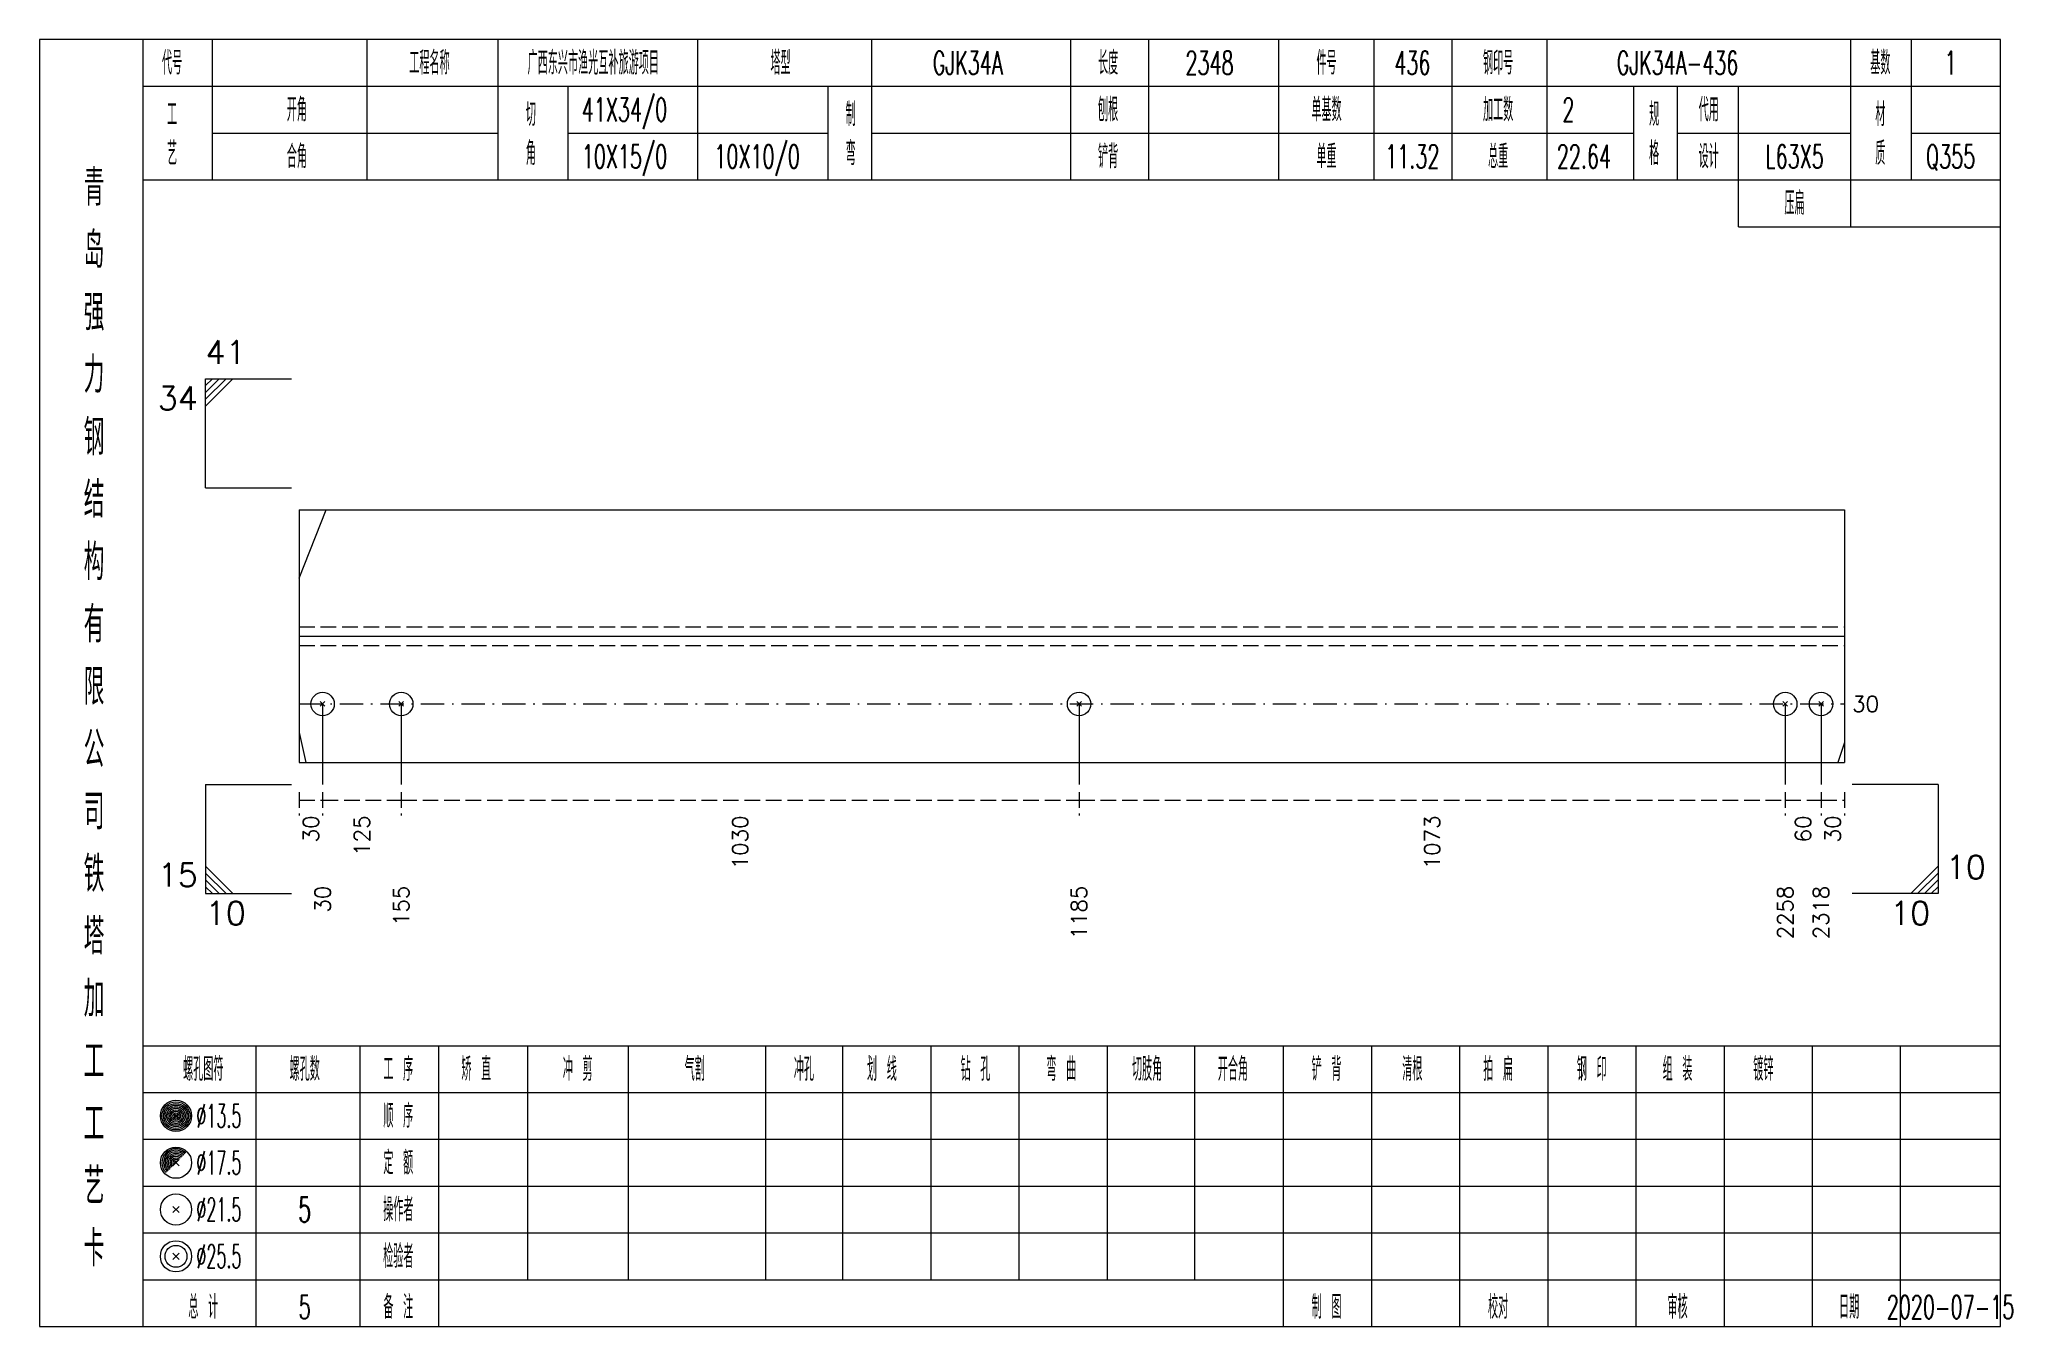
# Model space of a CAD drawing. Extents: x 0 to 2606, y -377 to 6479.
# Drawn here: x 784.2 to 1037.1, y 4725 to 4890 of the extents above; entities that cross this region are included whole.
import ezdxf
from ezdxf.enums import TextEntityAlignment as Align

# ---------------------------------------------------------------- set-up
doc = ezdxf.new("R2010")
doc.units = 0
doc.header["$MEASUREMENT"] = 0
doc.linetypes.add('一点画线', pattern=[5.2, 3, -1, 0.2, -1])
doc.linetypes.add('虚线', pattern=[2.75, 2, -0.75])
doc.layers.get('0').update_dxf_attribs({"linetype": 'CONTINUOUS', "lineweight": 25})
doc.layers.add('1', color=7, linetype='CONTINUOUS', lineweight=25)
doc.layers.add('4', color=7, linetype='CONTINUOUS', lineweight=25)
doc.styles.get("Standard").update_dxf_attribs({"font": 'simplex.shx', "width": 0.7, "height": 3, "bigfont": 'gbhzfs.shx'})

msp = doc.modelspace()

# ---------------------------------------------------------------- texts
at = {"color": 7, "linetype": 'Continuous', "lineweight": 13}
for s, p in [('41', (805.5, 4847.5)), ('10', (1028.6, 4781.5))]:
    msp.add_text(s, height=3, dxfattribs=at).set_placement(p, align=Align.BOTTOM_LEFT)
for s, p in [('34', (804.5, 4845.5)), ('10', (1026.6, 4779.5))]:
    msp.add_text(s, height=3, dxfattribs=at).set_placement(p, align=Align.TOP_RIGHT)
msp.add_text('30', height=2, dxfattribs=at).set_placement((1016.6, 4804.81), align=Align.MIDDLE_LEFT)
at = {"color": 8, "linetype": 'Continuous', "lineweight": 9}
for s, p in [('30', (819, 4790.5)), ('125', (825.54, 4790.5)), ('1030', (874.03, 4790.5)), ('1073', (962.74, 4790.5)), ('60', (1010.3, 4790.5)), ('30', (1014.1, 4790.5))]:
    msp.add_text(s, height=2, rotation=90, dxfattribs=at).set_placement(p, align=Align.MIDDLE_RIGHT)
at = {"color": 7, "linetype": 'Continuous', "lineweight": 13}
msp.add_text('15', height=3, dxfattribs=at).set_placement((804.5, 4780.5), align=Align.BOTTOM_RIGHT)
msp.add_text('10', height=3, dxfattribs=at).set_placement((805.5, 4779.5), align=Align.TOP_LEFT)
at = {"layer": '1', "color": 7, "linetype": 'Continuous', "lineweight": 13}
for s, p in [('30', (820.5, 4781.5)), ('155', (830.58, 4781.5)), ('1185', (917.48, 4781.5)), ('2258', (1008.01, 4781.5)), ('2318', (1012.6, 4781.5))]:
    msp.add_text(s, height=2, rotation=90, dxfattribs=at).set_placement(p, align=Align.MIDDLE_RIGHT)
at = {"layer": '4', "color": 1, "linetype": 'Continuous', "lineweight": 13}
for s, height, width, p in [('代号', 3, 0.6, (801.2, 4887)), ('工程名称', 3, 0.6, (834.2, 4887)), ('广西东兴市渔光互补旅游项目', 3, 0.6, (855.2, 4887)), ('塔型', 3, 0.6, (879.2, 4887)), ('GJK34A', 3, 0.6, (903.2, 4887)), ('长度', 3, 0.6, (921.2, 4887)), ('2348', 3, 0.6, (934.2, 4887)), ('件号', 3, 0.6, (949.2, 4887)), ('436', 3, 0.6, (960.2, 4887)), ('钢印号', 3, 0.6, (971.2, 4887)), ('GJK34A-436', 3, 0.6, (994.2, 4887)), ('基数', 3, 0.6, (1020.2, 4887)), ('1', 3, 0.6, (1029.2, 4887)), ('开角', 3, 0.6, (817.2, 4881)), ('切', 3, 0.6, (847.2, 4880.4)), ('41X34/0', 3, 0.6, (859.2, 4881)), ('制', 3, 0.6, (888.2, 4880.4)), ('刨根', 3, 0.6, (921.2, 4881)), ('单基数', 3, 0.6, (949.2, 4881)), ('加工数', 3, 0.6, (971.2, 4881)), ('2', 3, 0.6, (980.2, 4881)), ('规', 3, 0.6, (991.2, 4880.4)), ('代用', 3, 0.6, (998.2, 4881)), ('材', 3, 0.6, (1020.2, 4880.4)), ('工', 3, 0.6, (801.2, 4880.4)), ('艺', 3, 0.6, (801.2, 4875.4)), ('合角', 3, 0.6, (817.2, 4875)), ('角', 3, 0.6, (847.2, 4875.4)), ('10X15/0', 3, 0.6, (859.2, 4875)), ('10X10/0', 3, 0.6, (876.2, 4875)), ('弯', 3, 0.6, (888.2, 4875.4)), ('铲背', 3, 0.6, (921.2, 4875)), ('单重', 3, 0.6, (949.2, 4875)), ('总重', 3, 0.6, (971.2, 4875)), ('格', 3, 0.6, (991.2, 4875.4)), ('设计', 3, 0.6, (998.2, 4875)), ('质', 3, 0.6, (1020.2, 4875.4)), ('11.32', 3, 0.6, (960.2, 4875)), ('22.64', 3, 0.6, (982.2, 4875)), ('L63X5', 3, 0.6, (1009.2, 4875)), ('Q355', 3, 0.6, (1029.2, 4875)), ('青', 4.6, 0.8, (791.2, 4871)), ('压扁', 3, 0.6, (1009.2, 4869)), ('岛', 4.6, 0.8, (791.2, 4863)), ('强', 4.6, 0.8, (791.2, 4855)), ('力', 4.6, 0.8, (791.2, 4847)), ('钢', 4.6, 0.8, (791.2, 4839)), ('结', 4.6, 0.8, (791.2, 4831)), ('构', 4.6, 0.8, (791.2, 4823)), ('有', 4.6, 0.8, (791.2, 4815)), ('限', 4.6, 0.8, (791.2, 4807)), ('公', 4.6, 0.8, (791.2, 4799)), ('司', 4.6, 0.8, (791.2, 4791)), ('铁', 4.6, 0.8, (791.2, 4783)), ('塔', 4.6, 0.8, (791.2, 4775)), ('加', 4.6, 0.8, (791.2, 4767)), ('工', 4.6, 0.8, (791.2, 4759)), ('螺孔图符', 3, 0.6, (805.2, 4758)), ('螺孔数', 3, 0.6, (818.2, 4758)), ('工 序', 3, 0.6, (830.2, 4758)), ('矫 直', 3, 0.6, (840.2, 4758)), ('冲 剪', 3, 0.6, (853.2, 4758)), ('气割', 3, 0.6, (868.2, 4758)), ('冲孔', 3, 0.6, (882.2, 4758)), ('划 线', 3, 0.6, (892.2, 4758)), ('钻 孔', 3, 0.6, (904.2, 4758)), ('弯 曲', 3, 0.6, (915.2, 4758)), ('切肢角', 3, 0.6, (926.2, 4758)), ('开合角', 3, 0.6, (937.2, 4758)), ('铲 背', 3, 0.6, (949.2, 4758)), ('清根', 3, 0.6, (960.2, 4758)), ('拍 扁', 3, 0.6, (971.2, 4758)), ('钢 印', 3, 0.6, (983.2, 4758)), ('组 装', 3, 0.6, (994.2, 4758)), ('镀锌', 3, 0.6, (1005.2, 4758)), ('工', 4.6, 0.8, (791.2, 4751)), ('%%C13.5', 3, 0.5, (807.2, 4752)), ('顺 序', 3, 0.6, (830.2, 4752)), ('定 额', 3, 0.6, (830.2, 4746)), ('艺', 4.6, 0.8, (791.2, 4743)), ('%%C17.5', 3, 0.5, (807.2, 4746)), ('%%C21.5', 3, 0.5, (807.2, 4740)), ('5', 3.2, 0.6, (818.2, 4740)), ('操作者', 3, 0.6, (830.2, 4740)), ('卡', 4.6, 0.8, (791.2, 4735)), ('%%C25.5', 3, 0.5, (807.2, 4734)), ('检验者', 3, 0.6, (830.2, 4734)), ('总 计', 3, 0.6, (805.2, 4727.5)), ('5', 3, 0.6, (818.2, 4727.5)), ('备 注', 3, 0.6, (830.2, 4727.5)), ('制 图', 3, 0.6, (949.2, 4727.5)), ('校对', 3, 0.6, (971.2, 4727.5)), ('审核', 3, 0.6, (994.2, 4727.5)), ('日期', 3, 0.6, (1016.2, 4727.5)), ('2020-07-15', 3, 0.6, (1029.2, 4727.5))]:
    msp.add_text(s, height=height, dxfattribs=dict(at, width=width)).set_placement(p, align=Align.MIDDLE_CENTER)

# ---------------------------------------------------------------- linework, layer by layer
at = {"color": 7, "linetype": 'Continuous', "lineweight": 13}
for p, q in [((805.5, 4846.5), (816.5, 4846.5)), ((805.5, 4832.5), (805.5, 4846.5)), ((806.38, 4846.5), (805.5, 4845.62)), ((807.25, 4846.5), (805.5, 4844.75)), ((808.12, 4846.5), (805.5, 4843.88)), ((809, 4846.5), (805.5, 4843)), ((805.5, 4832.5), (816.5, 4832.5)), ((817.5, 4820.95), (820.96, 4829.69)), ((820.5, 4804.81), (820.5, 4794.5)), ((830.58, 4804.81), (830.58, 4794.5)), ((917.48, 4804.81), (917.48, 4794.5)), ((1008.01, 4804.81), (1008.01, 4794.5)), ((1012.6, 4804.81), (1012.6, 4794.5)), ((817.5, 4801.16), (818.34, 4797.31)), ((1015.6, 4799.88), (1014.76, 4797.31)), ((805.5, 4794.5), (816.5, 4794.5)), ((805.5, 4794.5), (805.5, 4780.5)), ((1027.6, 4794.5), (1016.6, 4794.5)), ((1027.6, 4794.5), (1027.6, 4780.5)), ((809, 4780.5), (805.5, 4784)), ((1024.1, 4780.5), (1027.6, 4784)), ((808.12, 4780.5), (805.5, 4783.12)), ((807.25, 4780.5), (805.5, 4782.25)), ((806.38, 4780.5), (805.5, 4781.38)), ((1024.97, 4780.5), (1027.6, 4783.12)), ((1025.85, 4780.5), (1027.6, 4782.25)), ((1026.72, 4780.5), (1027.6, 4781.38)), ((805.5, 4780.5), (816.5, 4780.5)), ((1027.6, 4780.5), (1016.6, 4780.5))]:
    msp.add_line(p, q, dxfattribs=at)
at = {"color": 7, "linetype": 'Continuous', "lineweight": 18}
for p, q in [((817.5, 4829.69), (817.5, 4797.31)), ((817.5, 4829.69), (1015.6, 4829.69)), ((1015.6, 4829.69), (1015.6, 4797.31)), ((817.5, 4813.5), (1015.6, 4813.5))]:
    msp.add_line(p, q, dxfattribs=at)
at = {"color": 1, "linetype": '虚线', "lineweight": 18}
for p, q in [((817.5, 4814.69), (1015.6, 4814.69)), ((817.5, 4812.31), (1015.6, 4812.31))]:
    msp.add_line(p, q, dxfattribs=at)
at = {"color": 3, "linetype": '一点画线', "lineweight": 13}
msp.add_line((817.5, 4804.81), (1015.6, 4804.81), dxfattribs=at)
at = {"color": 8, "linetype": '虚线', "lineweight": 9}
for p, q in [((817.5, 4793.5), (817.5, 4790.5)), ((820.5, 4793.5), (820.5, 4790.5)), ((820.5, 4793.5), (820.5, 4790.5)), ((830.58, 4793.5), (830.58, 4790.5)), ((830.58, 4793.5), (830.58, 4790.5)), ((917.48, 4793.5), (917.48, 4790.5)), ((917.48, 4793.5), (917.48, 4790.5)), ((1008.01, 4793.5), (1008.01, 4790.5)), ((1008.01, 4793.5), (1008.01, 4790.5)), ((1012.6, 4793.5), (1012.6, 4790.5)), ((1012.6, 4793.5), (1012.6, 4790.5)), ((1015.6, 4793.5), (1015.6, 4790.5)), ((817.5, 4792.5), (820.5, 4792.5)), ((820.5, 4792.5), (830.58, 4792.5)), ((830.58, 4792.5), (917.48, 4792.5)), ((917.48, 4792.5), (1008.01, 4792.5)), ((1008.01, 4792.5), (1012.6, 4792.5)), ((1012.6, 4792.5), (1015.6, 4792.5))]:
    msp.add_line(p, q, dxfattribs=at)
at = {"layer": '1', "color": 7, "linetype": 'Continuous', "lineweight": 13}
for p, q in [((820.2, 4804.51), (820.8, 4805.11)), ((820.8, 4804.51), (820.2, 4805.11)), ((830.28, 4804.51), (830.88, 4805.11)), ((830.88, 4804.51), (830.28, 4805.11)), ((917.18, 4804.51), (917.78, 4805.11)), ((917.78, 4804.51), (917.18, 4805.11)), ((1007.71, 4804.51), (1008.31, 4805.11)), ((1008.31, 4804.51), (1007.71, 4805.11)), ((1012.3, 4804.51), (1012.9, 4805.11)), ((1012.9, 4804.51), (1012.3, 4805.11))]:
    msp.add_line(p, q, dxfattribs=at)
at = {"layer": '1', "color": 7, "linetype": 'Continuous', "lineweight": 18}
msp.add_line((817.5, 4797.31), (1015.6, 4797.31), dxfattribs=at)
at = {"layer": '1', "color": 7, "linetype": 'Continuous', "lineweight": 13}
for centre in [(820.5, 4804.81), (830.58, 4804.81), (917.48, 4804.81), (1008.01, 4804.81), (1012.6, 4804.81)]:
    msp.add_circle(centre, 1.5, dxfattribs=at)
at = {"layer": '4', "color": 1, "linetype": 'Continuous', "lineweight": 18}
for p, q in [((797.5, 4725), (797.5, 4890)), ((806.4, 4872), (806.4, 4890)), ((826.2, 4872), (826.2, 4890)), ((843, 4872), (843, 4890)), ((868.6, 4872), (868.6, 4890)), ((890.9, 4872), (890.9, 4890)), ((916.4, 4872), (916.4, 4890)), ((926.4, 4872), (926.4, 4890)), ((943.1, 4872), (943.1, 4890)), ((955.3, 4872), (955.3, 4890)), ((965.3, 4872), (965.3, 4890)), ((977.5, 4872), (977.5, 4890)), ((1016.4, 4866), (1016.4, 4890)), ((1024.2, 4872), (1024.2, 4890)), ((797.5, 4884), (1035.6, 4884)), ((852, 4872), (852, 4884)), ((885.3, 4872), (885.3, 4884)), ((988.6, 4872), (988.6, 4884)), ((994.2, 4872), (994.2, 4884)), ((1002, 4866), (1002, 4884)), ((806.4, 4878), (843, 4878)), ((852, 4878), (885.3, 4878)), ((890.9, 4878), (988.6, 4878)), ((994.2, 4878), (1016.4, 4878)), ((1024.2, 4878), (1035.6, 4878)), ((797.5, 4872), (1035.6, 4872)), ((1002, 4866), (1035.6, 4866)), ((797.5, 4761), (1035.6, 4761)), ((812, 4725), (812, 4761)), ((825.3, 4725), (825.3, 4761)), ((835.4, 4725), (835.4, 4761)), ((846.8, 4731), (846.8, 4761)), ((859.7, 4731), (859.7, 4761)), ((877.3, 4731), (877.3, 4761)), ((887.2, 4731), (887.2, 4761)), ((898.5, 4731), (898.5, 4761)), ((909.8, 4731), (909.8, 4761)), ((921.1, 4731), (921.1, 4761)), ((932.3, 4731), (932.3, 4761)), ((943.7, 4731), (943.7, 4761)), ((955, 4731), (955, 4761)), ((966.3, 4731), (966.3, 4761)), ((977.6, 4731), (977.6, 4761)), ((988.9, 4731), (988.9, 4761)), ((1000.2, 4731), (1000.2, 4761)), ((1011.5, 4731), (1011.5, 4761)), ((1022.8, 4731), (1022.8, 4761)), ((797.5, 4755), (1035.6, 4755)), ((797.5, 4749), (1035.6, 4749)), ((797.5, 4743), (1035.6, 4743)), ((797.5, 4737), (1035.6, 4737)), ((797.5, 4731), (1035.6, 4731)), ((943.7, 4725), (943.7, 4731)), ((955, 4725), (955, 4731)), ((966.3, 4725), (966.3, 4731)), ((977.6, 4725), (977.6, 4731)), ((988.9, 4725), (988.9, 4731)), ((1000.2, 4725), (1000.2, 4731)), ((1011.5, 4725), (1011.5, 4731)), ((1022.8, 4725), (1022.8, 4731))]:
    msp.add_line(p, q, dxfattribs=at)
at = {"layer": '4', "color": 7, "linetype": 'Continuous', "lineweight": 13}
for p, q in [((801.5, 4751.8), (801.9, 4752.2)), ((801.9, 4751.8), (801.5, 4752.2)), ((801.3, 4739.6), (802.1, 4740.4)), ((802.1, 4739.6), (801.3, 4740.4)), ((801.3, 4733.6), (802.1, 4734.4)), ((802.1, 4733.6), (801.3, 4734.4))]:
    msp.add_line(p, q, dxfattribs=at)
at = {"layer": '4', "color": 7, "linetype": 'Continuous', "lineweight": 0}
for p, q in [((801.3, 4745.6), (802.1, 4746.4)), ((801.3, 4746.4), (802.1, 4745.6))]:
    msp.add_line(p, q, dxfattribs=at)
at = {"layer": '4', "color": 1, "linetype": 'Continuous', "lineweight": 18}
msp.add_lwpolyline([(784.2, 4890), (784.2, 4725), (1035.6, 4725), (1035.6, 4890)], close=True, dxfattribs=at)
at = {"layer": '4', "color": 7, "linetype": 'Continuous', "lineweight": 13}
for centre, radius in [((801.7, 4752), 2), ((801.7, 4752), 1.8), ((801.7, 4752), 1.6), ((801.7, 4752), 1.4), ((801.7, 4752), 1.2), ((801.7, 4752), 1), ((801.7, 4752), 0.8), ((801.7, 4752), 0.6), ((801.7, 4752), 0.4), ((801.7, 4752), 0.2), ((801.7, 4746), 2), ((801.7, 4740), 2), ((801.7, 4734), 2), ((801.7, 4734), 1.4)]:
    msp.add_circle(centre, radius, dxfattribs=at)
for radius in [1.8, 1.6, 1.4, 1.2, 1, 0.8, 0.6, 0.4, 0.2]:
    msp.add_arc((801.7, 4746), radius, 45, 225, dxfattribs=at)

msp.set_redraw_order([(e.dxf.handle, doc.entitydb.next_handle()) for e in msp.query("TEXT MTEXT ATTDEF DIMENSION ARC_DIMENSION")])  # texts and dimensions are drawn at this point

doc.saveas('drawing.dxf')
